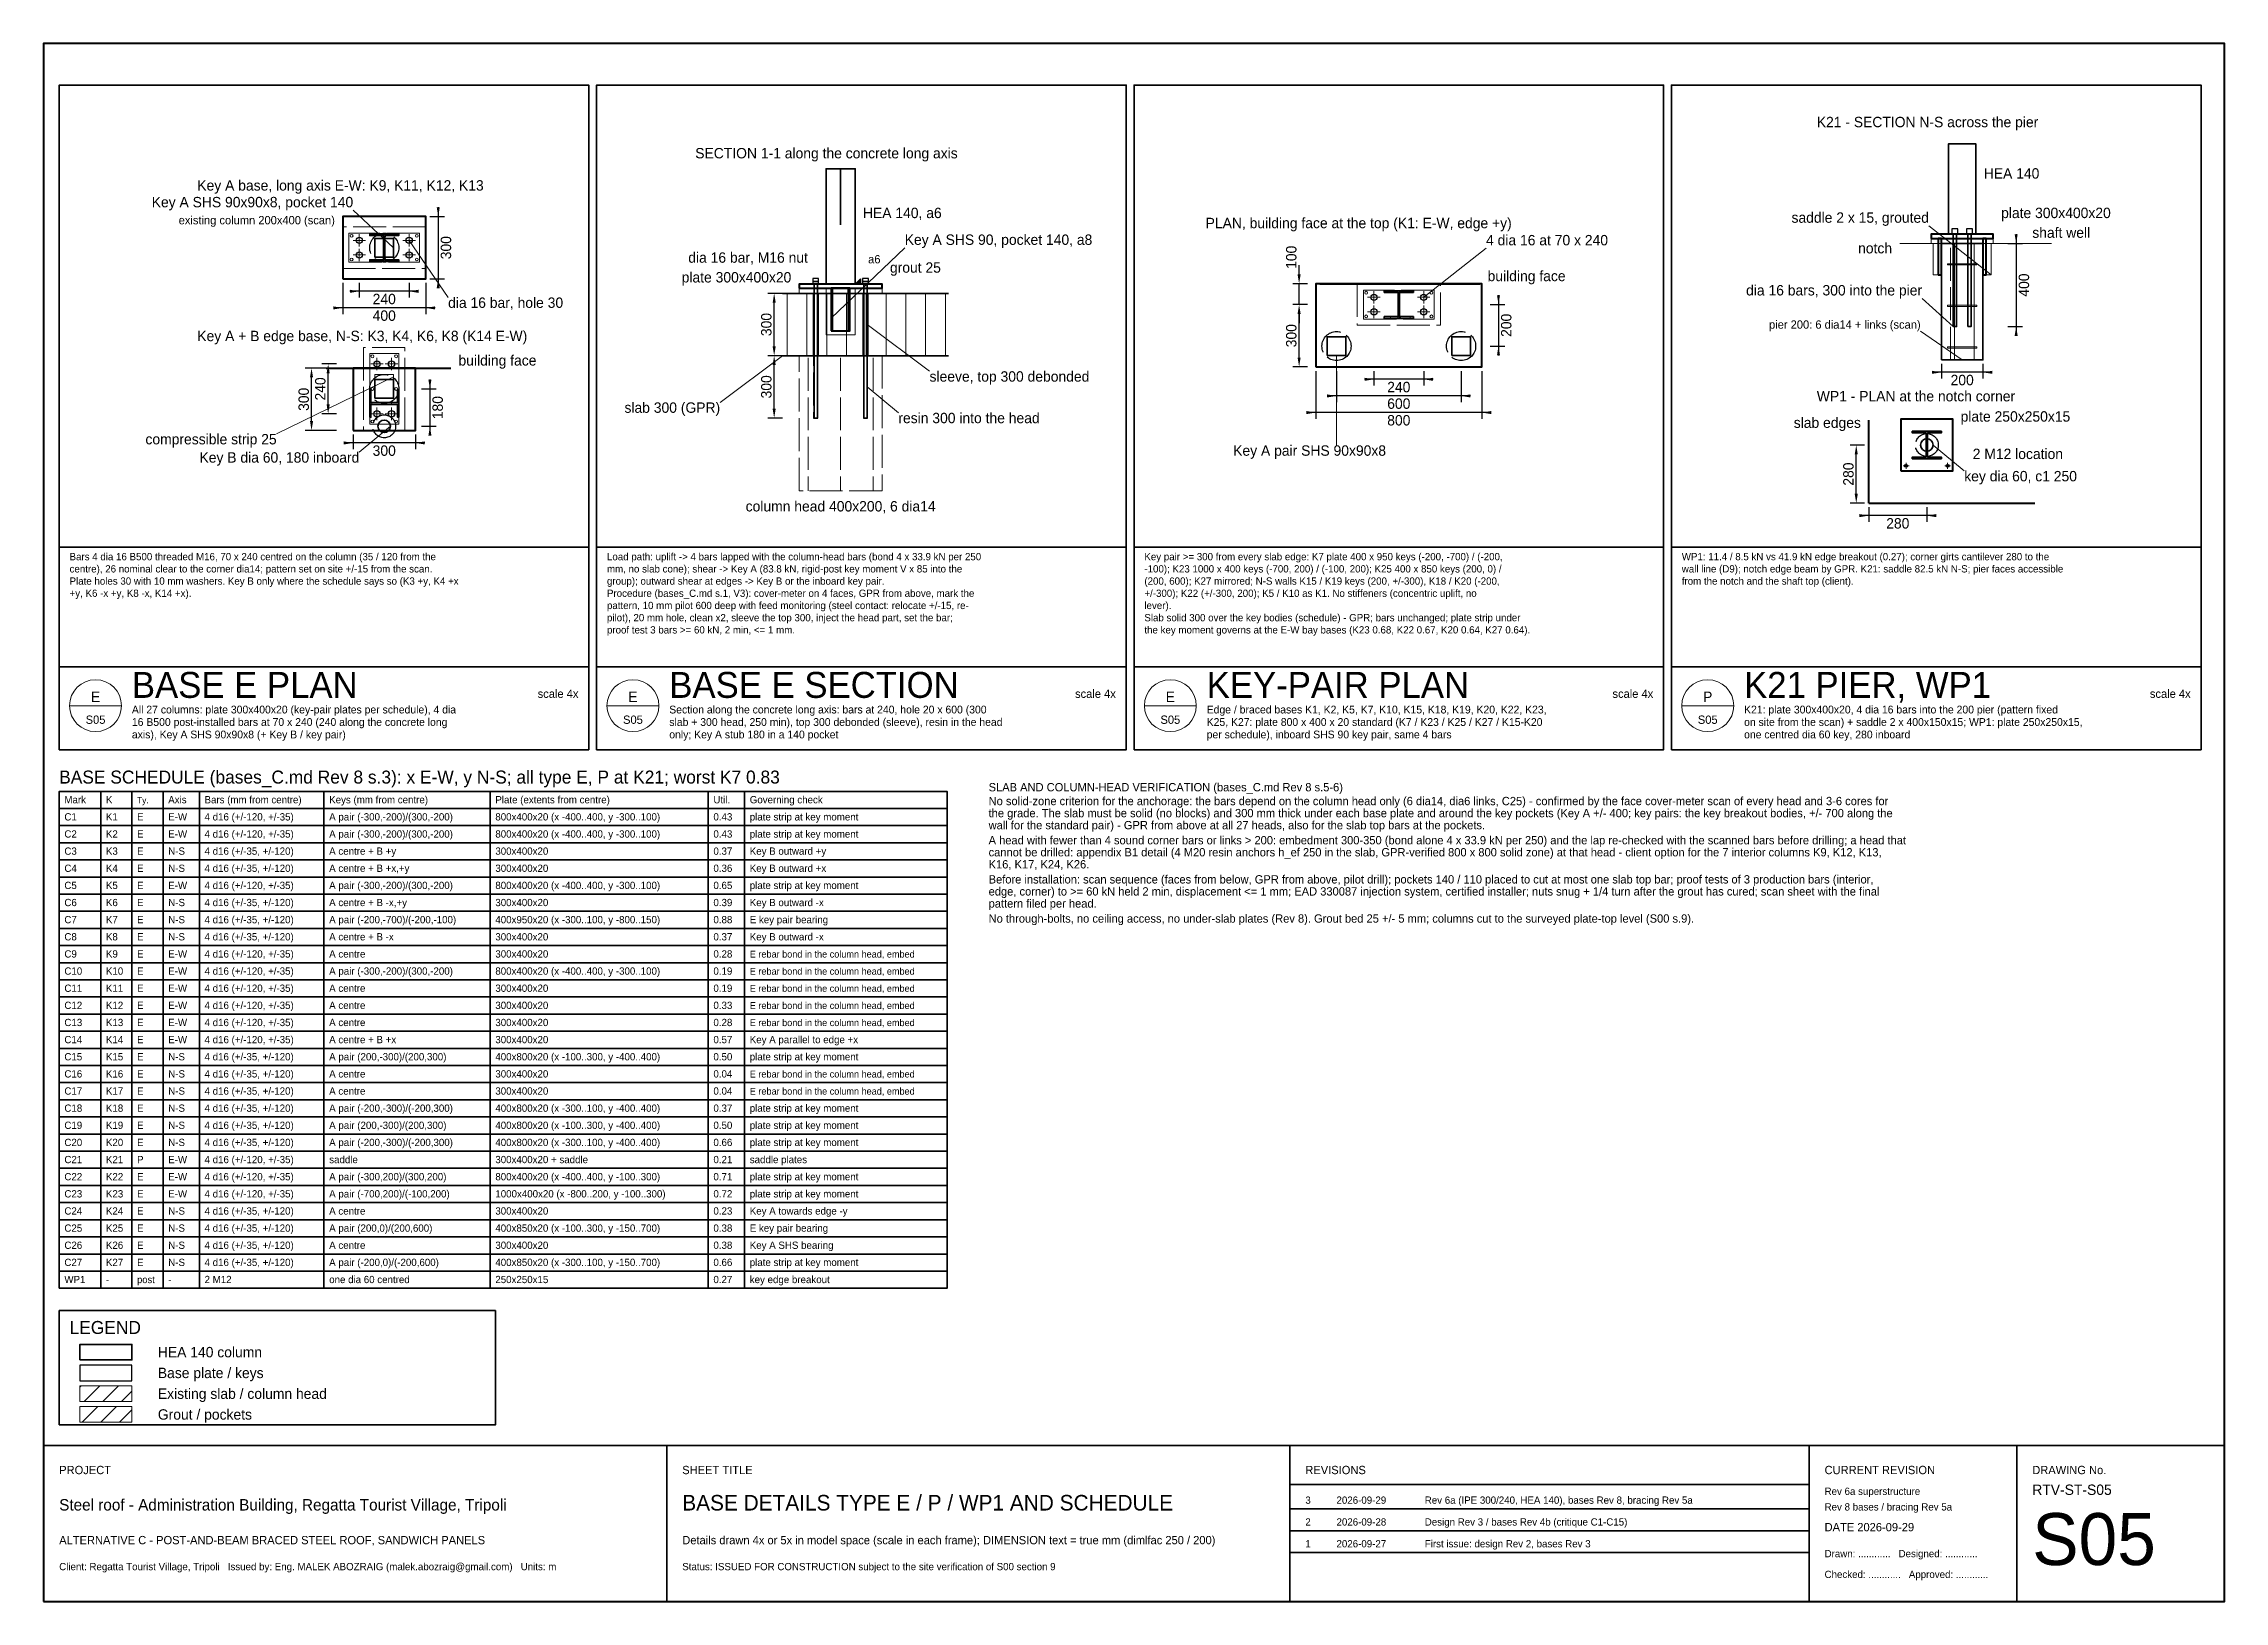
# Model space of a CAD drawing. Header units: metres. Extents: x 10 to 452, y 8 to 38.
# Drawn here: x 260 to 302, y 8 to 38 of the extents above; entities that cross this region are included whole.
import ezdxf
from ezdxf.enums import TextEntityAlignment as Align

# ---------------------------------------------------------------- set-up
doc = ezdxf.new("R2010")
doc.units = ezdxf.units.M
doc.header["$LTSCALE"] = 0.5
doc.linetypes.add('CENTER', pattern=[5.08, 3.175, -0.635, 0.635, -0.635])
doc.linetypes.add('DASHED', pattern=[1.524, 1.27, -0.254])
for name, color, linetype, lineweight in [('S-COL', 5, 'CONTINUOUS', 35), ('S-DETAIL', 7, 'CONTINUOUS', 25), ('S-DIM', 2, 'CONTINUOUS', 13), ('S-EXIST', 8, 'CONTINUOUS', 15), ('S-GRID', 9, 'CENTER', 13), ('S-HATCH', 8, 'CONTINUOUS', 9), ('S-LEADER', 7, 'CONTINUOUS', 13), ('S-TEXT-DIM', 7, 'CONTINUOUS', 18), ('S-TEXT-NOTE', 7, 'CONTINUOUS', 18), ('S-TITLE', 7, 'CONTINUOUS', 35)]:
    doc.layers.add(name, color=color, linetype=linetype, lineweight=lineweight)
doc.dimstyles.new('S-MM', dxfattribs={"dimtxt": 0.2, "dimasz": 0.18, "dimexe": 0.12, "dimexo": 0.08, "dimgap": 0.05, "dimtad": 1, "dimdec": 0, "dimlfac": 250, "dimtxsty": 'Standard', "dimcen": 2.5, "dimclrd": 2, "dimclre": 2, "dimclrt": 7, "dimazin": 3, "dimtfac": 1, "dimtmove": 0, "dimatfit": 3, "dimlwd": -3})

msp = doc.modelspace()

# ---------------------------------------------------------------- texts
at = {"layer": 'S-TEXT-DIM'}
for s, height, p in [('HEA 140', 0.2, (297.366, 35.4)), ('HEA 140, a6', 0.2, (275.78, 34.64)), ('plate 300x400x20', 0.2, (297.7, 34.64)), ('shaft well', 0.2, (298.3, 34.26)), ('Key A SHS 90, pocket 140, a8', 0.2, (276.5842, 34.1242)), ('4 dia 16 at 70 x 240', 0.2, (287.78, 34.115)), ('a6', 0.16, (275.88, 33.768)), ('grout 25', 0.2, (276.3, 33.588)), ('building face', 0.2, (287.81, 33.425)), ('dia 16 bar, hole 30', 0.2, (267.79, 32.911)), ('building face', 0.2, (267.99, 31.8)), ('sleeve, top 300 debonded', 0.2, (277.062, 31.49)), ('resin 300 into the head', 0.2, (276.462, 30.69)), ('plate 250x250x15', 0.2, (296.92, 30.72)), ('2 M12 location', 0.2, (297.153, 29.9994)), ('key dia 60, c1 250', 0.2, (296.99, 29.57)), ('C1', 0.14, (260.4, 23.039)), ('Mark', 0.14, (260.4, 23.369)), ('K', 0.14, (261.2, 23.369)), ('K1', 0.14, (261.2, 23.039)), ('Ty.', 0.12, (261.8, 23.369)), ('E', 0.14, (261.8, 23.039)), ('Axis', 0.14, (262.4, 23.369)), ('E-W', 0.14, (262.4, 23.039)), ('4 d16 (+/-120, +/-35)', 0.14, (263.1, 23.039)), ('Bars (mm from centre)', 0.139711, (263.1, 23.369)), ('A pair (-300,-200)/(300,-200)', 0.14, (265.5, 23.039)), ('Keys (mm from centre)', 0.14, (265.5, 23.369)), ('800x400x20 (x -400..400, y -300..100)', 0.14, (268.7, 23.039)), ('Plate (extents from centre)', 0.14, (268.7, 23.369)), ('0.43', 0.14, (272.9, 23.039)), ('Util.', 0.14, (272.9, 23.369)), ('Governing check', 0.14, (273.6, 23.369)), ('plate strip at key moment', 0.14, (273.6, 23.039)), ('C2', 0.14, (260.4, 22.709)), ('K2', 0.14, (261.2, 22.709)), ('E', 0.14, (261.8, 22.709)), ('E-W', 0.14, (262.4, 22.709)), ('4 d16 (+/-120, +/-35)', 0.14, (263.1, 22.709)), ('A pair (-300,-200)/(300,-200)', 0.14, (265.5, 22.709)), ('800x400x20 (x -400..400, y -300..100)', 0.14, (268.7, 22.709)), ('0.43', 0.14, (272.9, 22.709)), ('plate strip at key moment', 0.14, (273.6, 22.709)), ('C3', 0.14, (260.4, 22.379)), ('K3', 0.14, (261.2, 22.379)), ('E', 0.14, (261.8, 22.379)), ('N-S', 0.14, (262.4, 22.379)), ('4 d16 (+/-35, +/-120)', 0.14, (263.1, 22.379)), ('A centre + B +y', 0.14, (265.5, 22.379)), ('300x400x20', 0.14, (268.7, 22.379)), ('0.37', 0.14, (272.9, 22.379)), ('Key B outward +y', 0.14, (273.6, 22.379)), ('C4', 0.14, (260.4, 22.049)), ('C5', 0.14, (260.4, 21.719)), ('K4', 0.14, (261.2, 22.049)), ('K5', 0.14, (261.2, 21.719)), ('E', 0.14, (261.8, 22.049)), ('E', 0.14, (261.8, 21.719)), ('N-S', 0.14, (262.4, 22.049)), ('E-W', 0.14, (262.4, 21.719)), ('4 d16 (+/-35, +/-120)', 0.14, (263.1, 22.049)), ('4 d16 (+/-120, +/-35)', 0.14, (263.1, 21.719)), ('A centre + B +x,+y', 0.14, (265.5, 22.049)), ('A pair (-300,-200)/(300,-200)', 0.14, (265.5, 21.719)), ('300x400x20', 0.14, (268.7, 22.049)), ('800x400x20 (x -400..400, y -300..100)', 0.14, (268.7, 21.719)), ('0.36', 0.14, (272.9, 22.049)), ('0.65', 0.14, (272.9, 21.719)), ('plate strip at key moment', 0.14, (273.6, 21.719)), ('Key B outward +x', 0.14, (273.6, 22.049)), ('C6', 0.14, (260.4, 21.389)), ('K6', 0.14, (261.2, 21.389)), ('E', 0.14, (261.8, 21.389)), ('N-S', 0.14, (262.4, 21.389)), ('4 d16 (+/-35, +/-120)', 0.14, (263.1, 21.389)), ('A centre + B -x,+y', 0.14, (265.5, 21.389)), ('300x400x20', 0.14, (268.7, 21.389)), ('0.39', 0.14, (272.9, 21.389)), ('Key B outward -x', 0.14, (273.6, 21.389)), ('C7', 0.14, (260.4, 21.059)), ('K7', 0.14, (261.2, 21.059)), ('E', 0.14, (261.8, 21.059)), ('N-S', 0.14, (262.4, 21.059)), ('4 d16 (+/-35, +/-120)', 0.14, (263.1, 21.059)), ('A pair (-200,-700)/(-200,-100)', 0.14, (265.5, 21.059)), ('400x950x20 (x -300..100, y -800..150)', 0.14, (268.7, 21.059)), ('0.88', 0.14, (272.9, 21.059)), ('E key pair bearing', 0.14, (273.6, 21.059)), ('C8', 0.14, (260.4, 20.729)), ('K8', 0.14, (261.2, 20.729)), ('E', 0.14, (261.8, 20.729)), ('N-S', 0.14, (262.4, 20.729)), ('4 d16 (+/-35, +/-120)', 0.14, (263.1, 20.729)), ('A centre + B -x', 0.14, (265.5, 20.729)), ('300x400x20', 0.14, (268.7, 20.729)), ('0.37', 0.14, (272.9, 20.729)), ('Key B outward -x', 0.14, (273.6, 20.729)), ('C9', 0.14, (260.4, 20.399)), ('C10', 0.14, (260.4, 20.069)), ('K9', 0.14, (261.2, 20.399)), ('K10', 0.14, (261.2, 20.069)), ('E', 0.14, (261.8, 20.399)), ('E', 0.14, (261.8, 20.069)), ('E-W', 0.14, (262.4, 20.399)), ('E-W', 0.14, (262.4, 20.069)), ('4 d16 (+/-120, +/-35)', 0.14, (263.1, 20.399)), ('4 d16 (+/-120, +/-35)', 0.14, (263.1, 20.069)), ('A centre', 0.14, (265.5, 20.399)), ('A pair (-300,-200)/(300,-200)', 0.14, (265.5, 20.069)), ('300x400x20', 0.14, (268.7, 20.399)), ('800x400x20 (x -400..400, y -300..100)', 0.14, (268.7, 20.069)), ('0.28', 0.14, (272.9, 20.399)), ('0.19', 0.14, (272.9, 20.069)), ('E rebar bond in the column head, embed', 0.131067, (273.6, 20.399)), ('E rebar bond in the column head, embed', 0.131067, (273.6, 20.069)), ('C11', 0.14, (260.4, 19.739)), ('K11', 0.14, (261.2, 19.739)), ('E', 0.14, (261.8, 19.739)), ('E-W', 0.14, (262.4, 19.739)), ('4 d16 (+/-120, +/-35)', 0.14, (263.1, 19.739)), ('A centre', 0.14, (265.5, 19.739)), ('300x400x20', 0.14, (268.7, 19.739)), ('0.19', 0.14, (272.9, 19.739)), ('E rebar bond in the column head, embed', 0.131067, (273.6, 19.739)), ('C12', 0.14, (260.4, 19.409)), ('K12', 0.14, (261.2, 19.409)), ('E', 0.14, (261.8, 19.409)), ('E-W', 0.14, (262.4, 19.409)), ('4 d16 (+/-120, +/-35)', 0.14, (263.1, 19.409)), ('A centre', 0.14, (265.5, 19.409)), ('300x400x20', 0.14, (268.7, 19.409)), ('0.33', 0.14, (272.9, 19.409)), ('E rebar bond in the column head, embed', 0.131067, (273.6, 19.409)), ('C13', 0.14, (260.4, 19.079)), ('K13', 0.14, (261.2, 19.079)), ('E', 0.14, (261.8, 19.079)), ('E-W', 0.14, (262.4, 19.079)), ('4 d16 (+/-120, +/-35)', 0.14, (263.1, 19.079)), ('A centre', 0.14, (265.5, 19.079)), ('300x400x20', 0.14, (268.7, 19.079)), ('0.28', 0.14, (272.9, 19.079)), ('E rebar bond in the column head, embed', 0.131067, (273.6, 19.079)), ('C14', 0.14, (260.4, 18.749)), ('C15', 0.14, (260.4, 18.419)), ('K14', 0.14, (261.2, 18.749)), ('K15', 0.14, (261.2, 18.419)), ('E', 0.14, (261.8, 18.749)), ('E', 0.14, (261.8, 18.419)), ('E-W', 0.14, (262.4, 18.749)), ('N-S', 0.14, (262.4, 18.419)), ('4 d16 (+/-120, +/-35)', 0.14, (263.1, 18.749)), ('4 d16 (+/-35, +/-120)', 0.14, (263.1, 18.419)), ('A centre + B +x', 0.14, (265.5, 18.749)), ('A pair (200,-300)/(200,300)', 0.14, (265.5, 18.419)), ('400x800x20 (x -100..300, y -400..400)', 0.14, (268.7, 18.419)), ('300x400x20', 0.14, (268.7, 18.749)), ('0.57', 0.14, (272.9, 18.749)), ('0.50', 0.14, (272.9, 18.419)), ('plate strip at key moment', 0.14, (273.6, 18.419)), ('Key A parallel to edge +x', 0.14, (273.6, 18.749)), ('C16', 0.14, (260.4, 18.089)), ('K16', 0.14, (261.2, 18.089)), ('E', 0.14, (261.8, 18.089)), ('N-S', 0.14, (262.4, 18.089)), ('4 d16 (+/-35, +/-120)', 0.14, (263.1, 18.089)), ('A centre', 0.14, (265.5, 18.089)), ('300x400x20', 0.14, (268.7, 18.089)), ('0.04', 0.14, (272.9, 18.089)), ('E rebar bond in the column head, embed', 0.131067, (273.6, 18.089)), ('C17', 0.14, (260.4, 17.759)), ('K17', 0.14, (261.2, 17.759)), ('E', 0.14, (261.8, 17.759)), ('N-S', 0.14, (262.4, 17.759)), ('4 d16 (+/-35, +/-120)', 0.14, (263.1, 17.759)), ('A centre', 0.14, (265.5, 17.759)), ('300x400x20', 0.14, (268.7, 17.759)), ('0.04', 0.14, (272.9, 17.759)), ('E rebar bond in the column head, embed', 0.131067, (273.6, 17.759)), ('C18', 0.14, (260.4, 17.429)), ('C19', 0.14, (260.4, 17.099)), ('K18', 0.14, (261.2, 17.429)), ('K19', 0.14, (261.2, 17.099)), ('E', 0.14, (261.8, 17.429)), ('E', 0.14, (261.8, 17.099)), ('N-S', 0.14, (262.4, 17.429)), ('N-S', 0.14, (262.4, 17.099)), ('4 d16 (+/-35, +/-120)', 0.14, (263.1, 17.429)), ('4 d16 (+/-35, +/-120)', 0.14, (263.1, 17.099)), ('A pair (-200,-300)/(-200,300)', 0.14, (265.5, 17.429)), ('A pair (200,-300)/(200,300)', 0.14, (265.5, 17.099)), ('400x800x20 (x -300..100, y -400..400)', 0.14, (268.7, 17.429)), ('400x800x20 (x -100..300, y -400..400)', 0.14, (268.7, 17.099)), ('0.37', 0.14, (272.9, 17.429)), ('0.50', 0.14, (272.9, 17.099)), ('plate strip at key moment', 0.14, (273.6, 17.429)), ('plate strip at key moment', 0.14, (273.6, 17.099)), ('C20', 0.14, (260.4, 16.769)), ('K20', 0.14, (261.2, 16.769)), ('E', 0.14, (261.8, 16.769)), ('N-S', 0.14, (262.4, 16.769)), ('4 d16 (+/-35, +/-120)', 0.14, (263.1, 16.769)), ('A pair (-200,-300)/(-200,300)', 0.14, (265.5, 16.769)), ('400x800x20 (x -300..100, y -400..400)', 0.14, (268.7, 16.769)), ('0.66', 0.14, (272.9, 16.769)), ('plate strip at key moment', 0.14, (273.6, 16.769)), ('C21', 0.14, (260.4, 16.439)), ('K21', 0.14, (261.2, 16.439)), ('P', 0.14, (261.8, 16.439)), ('E-W', 0.14, (262.4, 16.439)), ('4 d16 (+/-120, +/-35)', 0.14, (263.1, 16.439)), ('saddle', 0.14, (265.5, 16.439)), ('300x400x20 + saddle', 0.14, (268.7, 16.439)), ('0.21', 0.14, (272.9, 16.439)), ('saddle plates', 0.14, (273.6, 16.439)), ('C22', 0.14, (260.4, 16.109)), ('K22', 0.14, (261.2, 16.109)), ('E', 0.14, (261.8, 16.109)), ('E-W', 0.14, (262.4, 16.109)), ('4 d16 (+/-120, +/-35)', 0.14, (263.1, 16.109)), ('A pair (-300,200)/(300,200)', 0.14, (265.5, 16.109)), ('800x400x20 (x -400..400, y -100..300)', 0.14, (268.7, 16.109)), ('0.71', 0.14, (272.9, 16.109)), ('plate strip at key moment', 0.14, (273.6, 16.109)), ('C23', 0.14, (260.4, 15.779)), ('C24', 0.14, (260.4, 15.449)), ('K23', 0.14, (261.2, 15.779)), ('K24', 0.14, (261.2, 15.449)), ('E', 0.14, (261.8, 15.779)), ('E', 0.14, (261.8, 15.449)), ('E-W', 0.14, (262.4, 15.779)), ('N-S', 0.14, (262.4, 15.449)), ('4 d16 (+/-120, +/-35)', 0.14, (263.1, 15.779)), ('4 d16 (+/-35, +/-120)', 0.14, (263.1, 15.449)), ('A pair (-700,200)/(-100,200)', 0.14, (265.5, 15.779)), ('A centre', 0.14, (265.5, 15.449)), ('300x400x20', 0.14, (268.7, 15.449)), ('1000x400x20 (x -800..200, y -100..300)', 0.14, (268.7, 15.779)), ('0.72', 0.14, (272.9, 15.779)), ('0.23', 0.14, (272.9, 15.449)), ('plate strip at key moment', 0.14, (273.6, 15.779)), ('Key A towards edge -y', 0.14, (273.6, 15.449)), ('C25', 0.14, (260.4, 15.119)), ('K25', 0.14, (261.2, 15.119)), ('E', 0.14, (261.8, 15.119)), ('N-S', 0.14, (262.4, 15.119)), ('4 d16 (+/-35, +/-120)', 0.14, (263.1, 15.119)), ('A pair (200,0)/(200,600)', 0.14, (265.5, 15.119)), ('400x850x20 (x -100..300, y -150..700)', 0.14, (268.7, 15.119)), ('0.38', 0.14, (272.9, 15.119)), ('E key pair bearing', 0.14, (273.6, 15.119)), ('C26', 0.14, (260.4, 14.789)), ('K26', 0.14, (261.2, 14.789)), ('E', 0.14, (261.8, 14.789)), ('N-S', 0.14, (262.4, 14.789)), ('4 d16 (+/-35, +/-120)', 0.14, (263.1, 14.789)), ('A centre', 0.14, (265.5, 14.789)), ('300x400x20', 0.14, (268.7, 14.789)), ('0.38', 0.14, (272.9, 14.789)), ('Key A SHS bearing', 0.14, (273.6, 14.789)), ('C27', 0.14, (260.4, 14.459)), ('K27', 0.14, (261.2, 14.459)), ('E', 0.14, (261.8, 14.459)), ('N-S', 0.14, (262.4, 14.459)), ('4 d16 (+/-35, +/-120)', 0.14, (263.1, 14.459)), ('A pair (-200,0)/(-200,600)', 0.14, (265.5, 14.459)), ('400x850x20 (x -300..100, y -150..700)', 0.14, (268.7, 14.459)), ('0.66', 0.14, (272.9, 14.459)), ('plate strip at key moment', 0.14, (273.6, 14.459)), ('WP1', 0.14, (260.4, 14.129)), ('-', 0.14, (261.2, 14.129)), ('post', 0.13502, (261.8, 14.129)), ('-', 0.14, (262.4, 14.129)), ('2 M12', 0.14, (263.1, 14.129)), ('one dia 60 centred', 0.14, (265.5, 14.129)), ('250x250x15', 0.14, (268.7, 14.129)), ('0.27', 0.14, (272.9, 14.129)), ('key edge breakout', 0.14, (273.6, 14.129))]:
    msp.add_text(s, height=height, dxfattribs=at).set_placement(p)
for s, height, p in [('Key A SHS 90x90x8, pocket 140', 0.2, (265.9622, 34.8478)), ('existing column 200x400 (scan)', 0.16, (265.61, 34.52)), ('saddle 2 x 15, grouted', 0.2, (296.31, 34.55)), ('notch', 0.2, (295.6, 33.96)), ('plate 300x400x20', 0.2, (274.4, 33.4)), ('dia 16 bar, M16 nut', 0.2, (274.72, 33.78)), ('dia 16 bars, 300 into the pier', 0.2, (296.178, 33.15)), ('pier 200: 6 dia14 + links (scan)', 0.16, (296.15, 32.51)), ('slab 300 (GPR)', 0.2, (273.03, 30.89)), ('slab edges', 0.2, (295, 30.6)), ('compressible strip 25', 0.2, (264.4883, 30.282)), ('Key B dia 60, 180 inboard', 0.2, (266.08, 29.93))]:
    msp.add_text(s, height=height, dxfattribs=at).set_placement(p, align=Align.RIGHT)
for s, height, p in [('Key A pair SHS 90x90x8', 0.2, (284.3824, 30.0631)), ('column head 400x200, 6 dia14', 0.2, (275.35, 28.99)), ('E', 0.2, (261, 25.32)), ('E', 0.2, (271.35, 25.32)), ('E', 0.2, (281.7, 25.32)), ('P', 0.2, (292.05, 25.32)), ('S05', 0.16, (261, 24.9)), ('S05', 0.16, (271.35, 24.9)), ('S05', 0.16, (281.7, 24.9)), ('S05', 0.16, (292.05, 24.9))]:
    msp.add_text(s, height=height, dxfattribs=at).set_placement(p, align=Align.CENTER)
at = {"layer": 'S-TEXT-NOTE'}
for s, height, p in [('K21 - SECTION N-S across the pier', 0.2, (294.15, 36.39)), ('SECTION 1-1 along the concrete long axis', 0.2, (272.55, 35.79)), ('Key A base, long axis E-W: K9, K11, K12, K13', 0.2, (262.96, 35.17)), ('PLAN, building face at the top (K1: E-W, edge +y)', 0.2, (282.38, 34.445)), ('Key A + B edge base, N-S: K3, K4, K6, K8 (K14 E-W)', 0.2, (262.96, 32.27)), ('WP1 - PLAN at the notch corner', 0.2, (294.15, 31.11)), ('Bars 4 dia 16 B500 threaded M16, 70 x 240 centred on the column (35 / 120 from the', 0.14, (260.5, 28.05)), ('Load path: uplift -> 4 bars lapped with the column-head bars (bond 4 x 33.9 kN per 250', 0.14, (270.85, 28.05)), ('Key pair >= 300 from every slab edge: K7 plate 400 x 950 keys (-200, -700) / (-200,', 0.14, (281.2, 28.05)), ('WP1: 11.4 / 8.5 kN vs 41.9 kN edge breakout (0.27); corner girts cantilever 280 to the', 0.14, (291.55, 28.05)), ('centre), 26 nominal clear to the corner dia14; pattern set on site +/-15 from the scan.', 0.14, (260.5, 27.815)), ('Plate holes 30 with 10 mm washers. Key B only where the schedule says so (K3 +y, K4 +x', 0.14, (260.5, 27.58)), ('group); outward shear at edges -> Key B or the inboard key pair.', 0.14, (270.85, 27.58)), ('mm, no slab cone); shear -> Key A (83.8 kN, rigid-post key moment V x 85 into the', 0.14, (270.85, 27.815)), ('-100); K23 1000 x 400 keys (-700, 200) / (-100, 200); K25 400 x 850 keys (200, 0) /', 0.14, (281.2, 27.815)), ('(200, 600); K27 mirrored; N-S walls K15 / K19 keys (200, +/-300), K18 / K20 (-200,', 0.14, (281.2, 27.58)), ('wall line (D9); notch edge beam by GPR. K21: saddle 82.5 kN N-S; pier faces accessible', 0.14, (291.55, 27.815)), ('from the notch and the shaft top (client).', 0.14, (291.55, 27.58)), ('+y, K6 -x +y, K8 -x, K14 +x).', 0.14, (260.5, 27.345)), ('Procedure (bases_C.md s.1, V3): cover-meter on 4 faces, GPR from above, mark the', 0.14, (270.85, 27.345)), ('+/-300); K22 (+/-300, 200); K5 / K10 as K1. No stiffeners (concentric uplift, no', 0.14, (281.2, 27.345)), ('pattern, 10 mm pilot 600 deep with feed monitoring (steel contact: relocate +/-15, re-', 0.14, (270.85, 27.11)), ('pilot), 20 mm hole, clean x2, sleeve the top 300, inject the head part, set the bar;', 0.14, (270.85, 26.875)), ('Slab solid 300 over the key bodies (schedule) - GPR; bars unchanged; plate strip under', 0.14, (281.2, 26.875)), ('lever).', 0.14, (281.2, 27.11)), ('proof test 3 bars >= 60 kN, 2 min, <= 1 mm.', 0.14, (270.85, 26.64)), ('the key moment governs at the E-W bay bases (K23 0.68, K22 0.67, K20 0.64, K27 0.64).', 0.14, (281.2, 26.64)), ('BASE E PLAN', 0.5, (261.7, 25.4)), ('BASE E SECTION', 0.5, (272.05, 25.4)), ('KEY-PAIR PLAN', 0.5, (282.4, 25.4)), ('K21 PIER, WP1', 0.5, (292.75, 25.4)), ('All 27 columns: plate 300x400x20 (key-pair plates per schedule), 4 dia', 0.15, (261.7, 25.1)), ('Section along the concrete long axis: bars at 240, hole 20 x 600 (300', 0.15, (272.05, 25.1)), ('Edge / braced bases K1, K2, K5, K7, K10, K15, K18, K19, K20, K22, K23,', 0.15, (282.4, 25.1)), ('K21: plate 300x400x20, 4 dia 16 bars into the 200 pier (pattern fixed', 0.15, (292.75, 25.1)), ('16 B500 post-installed bars at 70 x 240 (240 along the concrete long', 0.15, (261.7, 24.86)), ('slab + 300 head, 250 min), top 300 debonded (sleeve), resin in the head', 0.15, (272.05, 24.86)), ('K25, K27: plate 800 x 400 x 20 standard (K7 / K23 / K25 / K27 / K15-K20', 0.15, (282.4, 24.86)), ('on site from the scan) + saddle 2 x 400x150x15; WP1: plate 250x250x15,', 0.15, (292.75, 24.86)), ('axis), Key A SHS 90x90x8 (+ Key B / key pair)', 0.15, (261.7, 24.62)), ('only; Key A stub 180 in a 140 pocket', 0.15, (272.05, 24.62)), ('per schedule), inboard SHS 90 key pair, same 4 bars', 0.15, (282.4, 24.62)), ('one centred dia 60 key, 280 inboard', 0.15, (292.75, 24.62)), ('BASE SCHEDULE (bases_C.md Rev 8 s.3): x E-W, y N-S; all type E, P at K21; worst K7 0.83', 0.25, (260.3, 23.75)), ('SLAB AND COLUMN-HEAD VERIFICATION (bases_C.md Rev 8 s.5-6)', 0.16, (278.2, 23.6)), ('the grade. The slab must be solid (no blocks) and 300 mm thick under each base plate and around the key pockets (Key A +/- 400; key pairs: the key breakout bodies, +/- 700 along the', 0.16, (278.2, 23.1012)), ('No solid-zone criterion for the anchorage: the bars depend on the column head only (6 dia14, dia6 links, C25) - confirmed by the face cover-meter scan of every head and 3-6 cores for', 0.16, (278.2, 23.3332)), ('wall for the standard pair) - GPR from above at all 27 heads, also for the slab top bars at the pockets.', 0.16, (278.2, 22.8692)), ('A head with fewer than 4 sound corner bars or links > 200: embedment 300-350 (bond alone 4 x 33.9 kN per 250) and the lap re-checked with the scanned bars before drilling; a head that', 0.16, (278.2, 22.5792)), ('cannot be drilled: appendix B1 detail (4 M20 resin anchors h_ef 250 in the slab, GPR-verified 800 x 800 solid zone) at that head - client option for the 7 interior columns K9, K12, K13,', 0.16, (278.2, 22.3472)), ('K16, K17, K24, K26.', 0.16, (278.2, 22.1152)), ('Before installation: scan sequence (faces from below, GPR from above, pilot drill); pockets 140 / 110 placed to cut at most one slab top bar; proof tests of 3 production bars (interior,', 0.16, (278.2, 21.8252)), ('edge, corner) to >= 60 kN held 2 min, displacement <= 1 mm; EAD 330087 injection system, certified installer; nuts snug + 1/4 turn after the grout has cured; scan sheet with the final', 0.16, (278.2, 21.5932)), ('pattern filed per head.', 0.16, (278.2, 21.3612)), ('No through-bolts, no ceiling access, no under-slab plates (Rev 8). Grout bed 25 +/- 5 mm; columns cut to the surveyed plate-top level (S00 s.9).', 0.16, (278.2, 21.0712)), ('LEGEND', 0.25, (260.5, 13.15)), ('HEA 140 column', 0.2, (262.2, 12.7)), ('Base plate / keys', 0.2, (262.2, 12.3)), ('Existing slab / column head', 0.2, (262.2, 11.9)), ('Grout / pockets', 0.2, (262.2, 11.5)), ('PROJECT', 0.16, (260.3, 10.45)), ('SHEET TITLE', 0.16, (272.3, 10.45)), ('REVISIONS', 0.16, (284.3, 10.45)), ('CURRENT REVISION', 0.16, (294.3, 10.45)), ('DRAWING No.', 0.16, (298.3, 10.45)), ('Rev 6a superstructure', 0.14, (294.3, 10.05)), ('RTV-ST-S05', 0.2, (298.3, 10.05)), ('Steel roof - Administration Building, Regatta Tourist Village, Tripoli', 0.22, (260.3, 9.75)), ('BASE DETAILS TYPE E / P / WP1 AND SCHEDULE', 0.3, (272.3, 9.75)), ('3', 0.14, (284.3, 9.88)), ('2026-09-29', 0.14, (284.9, 9.88)), ('Rev 6a (IPE 300/240, HEA 140), bases Rev 8, bracing Rev 5a', 0.14, (286.6, 9.88)), ('Rev 8 bases / bracing Rev 5a', 0.14, (294.3, 9.75)), ('S05', 1, (298.3, 8.7)), ('ALTERNATIVE C - POST-AND-BEAM BRACED STEEL ROOF, SANDWICH PANELS', 0.16, (260.3, 9.1)), ('Details drawn 4x or 5x in model space (scale in each frame); DIMENSION text = true mm (dimlfac 250 / 200)', 0.16, (272.3, 9.1)), ('2', 0.14, (284.3, 9.46)), ('2026-09-28', 0.14, (284.9, 9.46)), ('Design Rev 3 / bases Rev 4b (critique C1-C15)', 0.14, (286.6, 9.46)), ('DATE 2026-09-29', 0.16, (294.3, 9.35)), ('1', 0.14, (284.3, 9.04)), ('2026-09-27', 0.14, (284.9, 9.04)), ('First issue: design Rev 2, bases Rev 3', 0.14, (286.6, 9.04)), ('Drawn: ............   Designed: ............', 0.14, (294.3, 8.85)), ('Client: Regatta Tourist Village, Tripoli   Issued by: Eng. MALEK ABOZRAIG (malek.abozraig@gmail.com)   Units: m', 0.14, (260.3, 8.6)), ('Status: ISSUED FOR CONSTRUCTION subject to the site verification of S00 section 9', 0.14, (272.3, 8.6)), ('Checked: ............   Approved: ............', 0.14, (294.3, 8.45))]:
    msp.add_text(s, height=height, dxfattribs=at).set_placement(p)
for p in [(270.3, 25.4), (280.65, 25.4), (291, 25.4), (301.35, 25.4)]:
    msp.add_text('scale 4x', height=0.16, dxfattribs=at).set_placement(p, align=Align.RIGHT)

# ---------------------------------------------------------------- dimensions: what is measured, and where the dimension line sits
at = {"layer": 'S-DIM'}
for base, p1, p2 in [((267.6, 34.67), (267.36, 34.67), (267.36, 33.47)), ((297.99, 34.15), (297.75, 34.15), (297.75, 32.55)), ((274.07, 31.99), (274.31, 31.99), (274.31, 33.19)), ((284.18, 31.775), (284.42, 31.775), (284.42, 32.975)), ((288.02, 32.975), (287.78, 32.975), (287.78, 32.175)), ((274.07, 30.79), (274.31, 30.79), (274.31, 31.99)), ((265.16, 30.55), (265.72, 30.55), (265.72, 31.75)), ((265.48, 30.87), (265.72, 30.87), (265.72, 31.83)), ((267.44, 31.35), (267.2, 31.35), (267.2, 30.63)), ((294.91, 29.15), (295.15, 29.15), (295.15, 30.27))]:
    msp.add_linear_dim(base=base, p1=p1, p2=p2, angle=90, dimstyle='S-MM', override={"dimtxt": 0.2}, dxfattribs=at).render()
msp.add_linear_dim(base=(284.18, 32.975), p1=(284.42, 32.975), p2=(284.42, 33.375), angle=90, location=(284.03, 33.885), dimstyle='S-MM', override={"dimtxt": 0.2, "dimtmove": 2}, dxfattribs=at).render()
for base, p1, p2 in [((267.36, 32.91), (267.36, 33.47), (265.76, 33.47)), ((267.04, 33.23), (267.04, 33.47), (266.08, 33.47)), ((287.7, 30.895), (287.7, 31.775), (284.5, 31.775)), ((287.3, 31.215), (287.3, 31.775), (284.9, 31.775)), ((286.58, 31.535), (286.58, 31.775), (285.62, 31.775)), ((297.35, 31.67), (297.35, 31.91), (296.55, 31.91)), ((267.16, 30.31), (267.16, 30.55), (265.96, 30.55)), ((296.27, 28.91), (296.27, 29.15), (295.15, 29.15))]:
    msp.add_linear_dim(base=base, p1=p1, p2=p2, dimstyle='S-MM', override={"dimtxt": 0.2}, dxfattribs=at).render()

# ---------------------------------------------------------------- hatches: boundary and pattern name
at = {"layer": 'S-HATCH'}
h = msp.add_hatch(dxfattribs=at)
h.set_pattern_fill('ANSI31', scale=0.06, angle=45)
h.paths.add_polyline_path([(266.28, 33.804), (266.84, 33.804), (266.84, 33.838), (266.571, 33.838), (266.571, 34.302), (266.84, 34.302), (266.84, 34.336), (266.28, 34.336), (266.28, 34.302), (266.549, 34.302), (266.549, 33.838), (266.28, 33.838)])
h = msp.add_hatch(dxfattribs=at)
h.set_pattern_fill('ANSI31', scale=0.12, angle=45)
h.paths.add_polyline_path([(296.55, 31.91), (297.35, 31.91), (297.35, 34.15), (296.55, 34.15)])
h = msp.add_hatch(dxfattribs=at)
h.set_pattern_fill('ANSI31', scale=0.12, angle=45)
h.paths.add_polyline_path([(274.23, 31.99), (277.43, 31.99), (277.43, 33.19), (274.23, 33.19)])
h = msp.add_hatch(color=7, dxfattribs=at)
h.dxf.hatch_style = 1
h.paths.add_polyline_path([(275.63, 33.37), (275.73, 33.47), (275.73, 33.37)])
h = msp.add_hatch(dxfattribs=at)
h.set_pattern_fill('ANSI31', scale=0.06, angle=45)
h.paths.add_polyline_path([(285.82, 32.709), (286.38, 32.709), (286.38, 32.743), (286.111, 32.743), (286.111, 33.207), (286.38, 33.207), (286.38, 33.241), (285.82, 33.241), (285.82, 33.207), (286.089, 33.207), (286.089, 32.743), (285.82, 32.743)])
h = msp.add_hatch(dxfattribs=at)
h.set_pattern_fill('ANSI31', scale=0.06, angle=45)
h.paths.add_polyline_path([(266.28, 30.804), (266.28, 31.336), (266.302, 31.336), (266.302, 31.087), (266.818, 31.087), (266.818, 31.336), (266.84, 31.336), (266.84, 30.804), (266.818, 30.804), (266.818, 31.053), (266.302, 31.053), (266.302, 30.804)])
h = msp.add_hatch(dxfattribs=at)
h.set_pattern_fill('ANSI31', scale=0.06, angle=45)
h.paths.add_polyline_path([(295.99, 30.004), (296.55, 30.004), (296.55, 30.038), (296.281, 30.038), (296.281, 30.502), (296.55, 30.502), (296.55, 30.536), (295.99, 30.536), (295.99, 30.502), (296.259, 30.502), (296.259, 30.038), (295.99, 30.038)])
h = msp.add_hatch(dxfattribs=at)
h.set_pattern_fill('ANSI31', scale=0.08)
h.paths.add_polyline_path([(260.7, 11.85), (261.7, 11.85), (261.7, 12.15), (260.7, 12.15)])
h = msp.add_hatch(dxfattribs=at)
h.set_pattern_fill('ANSI31', scale=0.08)
h.paths.add_polyline_path([(260.7, 11.45), (261.7, 11.45), (261.7, 11.75), (260.7, 11.75)])

# ---------------------------------------------------------------- linework, layer by layer
at = {"layer": 'S-COL'}
msp.add_line((275.35, 34.51), (275.35, 35.59), dxfattribs=at)
at = {"layer": 'S-COL', "lineweight": 35}
for points in [[(296.684, 34.33), (297.216, 34.33), (297.216, 36.07), (296.684, 36.07)], [(275.07, 33.37), (275.63, 33.37), (275.63, 35.59), (275.07, 35.59)], [(266.28, 33.804), (266.84, 33.804), (266.84, 33.838), (266.571, 33.838), (266.571, 34.302), (266.84, 34.302), (266.84, 34.336), (266.28, 34.336), (266.28, 34.302), (266.549, 34.302), (266.549, 33.838), (266.28, 33.838)], [(285.82, 32.709), (286.38, 32.709), (286.38, 32.743), (286.111, 32.743), (286.111, 33.207), (286.38, 33.207), (286.38, 33.241), (285.82, 33.241), (285.82, 33.207), (286.089, 33.207), (286.089, 32.743), (285.82, 32.743)], [(266.28, 30.804), (266.28, 31.336), (266.302, 31.336), (266.302, 31.087), (266.818, 31.087), (266.818, 31.336), (266.84, 31.336), (266.84, 30.804), (266.818, 30.804), (266.818, 31.053), (266.302, 31.053), (266.302, 30.804)], [(295.99, 30.004), (296.55, 30.004), (296.55, 30.038), (296.281, 30.038), (296.281, 30.502), (296.55, 30.502), (296.55, 30.536), (295.99, 30.536), (295.99, 30.502), (296.259, 30.502), (296.259, 30.038), (295.99, 30.038)]]:
    msp.add_lwpolyline(points, close=True, dxfattribs=at)
at = {"layer": 'S-COL'}
msp.add_lwpolyline([(260.7, 12.65), (261.7, 12.65), (261.7, 12.95), (260.7, 12.95)], close=True, dxfattribs=at)
at = {"layer": 'S-DETAIL'}
for p, q in [((275.202, 32.47), (275.202, 33.29)), ((275.498, 32.47), (275.498, 33.29))]:
    msp.add_line(p, q, dxfattribs=at)
at = {"layer": 'S-DETAIL', "lineweight": 50}
for points in [[(265.76, 33.47), (267.36, 33.47), (267.36, 34.67), (265.76, 34.67)], [(296.35, 34.25), (297.55, 34.25), (297.55, 34.33), (296.35, 34.33)], [(296.49, 33.55), (296.55, 33.55), (296.55, 34.25), (296.49, 34.25)], [(297.35, 33.55), (297.41, 33.55), (297.41, 34.25), (297.35, 34.25)], [(274.55, 33.29), (276.15, 33.29), (276.15, 33.37), (274.55, 33.37)], [(275.17, 32.47), (275.53, 32.47), (275.53, 33.29), (275.17, 33.29)], [(284.5, 31.775), (287.7, 31.775), (287.7, 33.375), (284.5, 33.375)], [(265.96, 30.55), (267.16, 30.55), (267.16, 31.75), (265.96, 31.75)], [(295.77, 29.77), (296.77, 29.77), (296.77, 30.77), (295.77, 30.77)]]:
    msp.add_lwpolyline(points, close=True, dxfattribs=at)
at = {"layer": 'S-DETAIL', "lineweight": 35}
for points in [[(266.38, 33.89), (266.74, 33.89), (266.74, 34.25), (266.38, 34.25)], [(296.778, 32.55), (296.842, 32.55), (296.842, 34.33), (296.778, 34.33)], [(297.058, 32.55), (297.122, 32.55), (297.122, 34.33), (297.058, 34.33)], [(274.838, 30.79), (274.902, 30.79), (274.902, 33.37), (274.838, 33.37)], [(275.798, 30.79), (275.862, 30.79), (275.862, 33.37), (275.798, 33.37)], [(284.72, 31.995), (285.08, 31.995), (285.08, 32.355), (284.72, 32.355)], [(287.12, 31.995), (287.48, 31.995), (287.48, 32.355), (287.12, 32.355)], [(266.38, 31.17), (266.74, 31.17), (266.74, 31.53), (266.38, 31.53)]]:
    msp.add_lwpolyline(points, close=True, dxfattribs=at)
at = {"layer": 'S-DETAIL'}
for points in [[(296.754, 34.33), (296.866, 34.33), (296.866, 34.43), (296.754, 34.43)], [(297.034, 34.33), (297.146, 34.33), (297.146, 34.43), (297.034, 34.43)], [(274.814, 33.418), (274.926, 33.418), (274.926, 33.478), (274.814, 33.478)], [(274.814, 33.37), (274.926, 33.37), (274.926, 33.418), (274.814, 33.418)], [(274.818, 31.99), (274.922, 31.99), (274.922, 33.19), (274.818, 33.19)], [(275.63, 33.37), (275.73, 33.47), (275.73, 33.37)], [(275.774, 33.418), (275.886, 33.418), (275.886, 33.478), (275.774, 33.478)], [(275.774, 33.37), (275.886, 33.37), (275.886, 33.418), (275.774, 33.418)], [(275.778, 31.99), (275.882, 31.99), (275.882, 33.19), (275.778, 33.19)], [(260.7, 12.25), (261.7, 12.25), (261.7, 12.55), (260.7, 12.55)]]:
    msp.add_lwpolyline(points, close=True, dxfattribs=at)
at = {"layer": 'S-DETAIL', "linetype": 'DASHED'}
for points in [[(274.83, 30.79), (274.91, 30.79), (274.91, 33.19), (274.83, 33.19)], [(275.79, 30.79), (275.87, 30.79), (275.87, 33.19), (275.79, 33.19)]]:
    msp.add_lwpolyline(points, close=True, dxfattribs=at)
at = {"layer": 'S-DETAIL'}
for centre, radius in [((266.08, 34.21), 0.06), ((267.04, 34.21), 0.06), ((266.08, 33.93), 0.06), ((267.04, 33.93), 0.06), ((285.62, 33.115), 0.06), ((285.62, 32.835), 0.06), ((286.58, 33.115), 0.06), ((286.58, 32.835), 0.06), ((266.42, 31.83), 0.06), ((266.7, 31.83), 0.06), ((266.42, 30.87), 0.06), ((266.7, 30.87), 0.06), ((295.87, 29.87), 0.028), ((296.67, 29.87), 0.028)]:
    msp.add_circle(centre, radius, dxfattribs=at)
at = {"layer": 'S-DETAIL', "linetype": 'DASHED'}
for centre, radius in [((266.56, 34.07), 0.28), ((284.9, 32.175), 0.28), ((287.3, 32.175), 0.28), ((266.56, 31.35), 0.28), ((266.56, 30.63), 0.22), ((296.27, 30.27), 0.22)]:
    msp.add_circle(centre, radius, dxfattribs=at)
at = {"layer": 'S-DETAIL', "lineweight": 35}
for centre in [(266.56, 30.63), (296.27, 30.27)]:
    msp.add_circle(centre, 0.12, dxfattribs=at)
at = {"layer": 'S-DIM'}
for p, q in [((260.5, 25.25), (261.5, 25.25)), ((270.85, 25.25), (271.85, 25.25)), ((281.2, 25.25), (282.2, 25.25)), ((291.55, 25.25), (292.55, 25.25))]:
    msp.add_line(p, q, dxfattribs=at)
for centre in [(261, 25.25), (271.35, 25.25), (281.7, 25.25), (292.05, 25.25)]:
    msp.add_circle(centre, 0.5, dxfattribs=at)
at = {"layer": 'S-EXIST', "linetype": 'DASHED'}
for p, q in [((295.75, 34.15), (298.75, 34.15)), ((296.722, 31.91), (296.722, 34.11)), ((297.178, 31.91), (297.178, 34.11)), ((274.722, 31.95), (274.722, 29.39)), ((275.35, 31.95), (275.35, 29.39)), ((275.978, 31.95), (275.978, 29.39))]:
    msp.add_line(p, q, dxfattribs=at)
at = {"layer": 'S-EXIST', "lineweight": 35}
for p, q in [((274.23, 33.19), (277.43, 33.19)), ((274.23, 31.99), (277.43, 31.99))]:
    msp.add_line(p, q, dxfattribs=at)
at = {"layer": 'S-EXIST', "lineweight": 50}
for p, q in [((284.58, 33.375), (287.66, 33.375)), ((265.44, 31.75), (267.84, 31.75)), ((295.15, 29.15), (295.15, 30.75)), ((295.15, 29.15), (298.35, 29.15))]:
    msp.add_line(p, q, dxfattribs=at)
at = {"layer": 'S-EXIST', "linetype": 'DASHED'}
for points in [[(265.76, 33.67), (267.36, 33.67), (267.36, 34.47), (265.76, 34.47)], [(265.88, 33.79), (267.24, 33.79), (267.24, 34.35), (265.88, 34.35)], [(285.3, 32.575), (286.9, 32.575), (286.9, 33.375), (285.3, 33.375)], [(285.42, 32.695), (286.78, 32.695), (286.78, 33.255), (285.42, 33.255)], [(266.16, 30.55), (266.96, 30.55), (266.96, 32.15), (266.16, 32.15)], [(266.28, 30.67), (266.84, 30.67), (266.84, 32.03), (266.28, 32.03)], [(274.55, 31.99), (276.15, 31.99), (276.15, 29.39), (274.55, 29.39)]]:
    msp.add_lwpolyline(points, close=True, dxfattribs=at)
at = {"layer": 'S-EXIST', "lineweight": 35}
msp.add_lwpolyline([(296.55, 31.91), (297.35, 31.91), (297.35, 34.15), (296.55, 34.15)], close=True, dxfattribs=at)
at = {"layer": 'S-EXIST'}
for points in [[(296.67, 33.738), (297.23, 33.738), (297.23, 33.762), (296.67, 33.762)], [(296.67, 32.938), (297.23, 32.938), (297.23, 32.962), (296.67, 32.962)], [(296.67, 32.138), (297.23, 32.138), (297.23, 32.162), (296.67, 32.162)], [(260.7, 11.85), (261.7, 11.85), (261.7, 12.15), (260.7, 12.15)]]:
    msp.add_lwpolyline(points, close=True, dxfattribs=at)
for centre in [(265.932, 34.298), (266.56, 34.298), (267.188, 34.298), (265.932, 33.842), (266.56, 33.842), (267.188, 33.842), (285.472, 33.203), (286.1, 33.203), (286.728, 33.203), (285.472, 32.747), (286.1, 32.747), (286.728, 32.747), (266.332, 31.978), (266.788, 31.978), (266.332, 31.35), (266.788, 31.35), (266.332, 30.722), (266.788, 30.722)]:
    msp.add_circle(centre, 0.028, dxfattribs=at)
at = {"layer": 'S-GRID'}
for p, q in [((265.96, 34.21), (266.2, 34.21)), ((266.08, 34.09), (266.08, 34.33)), ((266.08, 33.81), (266.08, 34.05)), ((266.92, 34.21), (267.16, 34.21)), ((267.04, 34.09), (267.04, 34.33)), ((267.04, 33.81), (267.04, 34.05)), ((265.96, 33.93), (266.2, 33.93)), ((266.92, 33.93), (267.16, 33.93)), ((285.62, 32.995), (285.62, 33.235)), ((286.58, 32.995), (286.58, 33.235)), ((285.5, 33.115), (285.74, 33.115)), ((285.5, 32.835), (285.74, 32.835)), ((285.62, 32.715), (285.62, 32.955)), ((286.46, 33.115), (286.7, 33.115)), ((286.46, 32.835), (286.7, 32.835)), ((286.58, 32.715), (286.58, 32.955)), ((266.42, 31.71), (266.42, 31.95)), ((266.7, 31.71), (266.7, 31.95)), ((266.3, 31.83), (266.54, 31.83)), ((266.58, 31.83), (266.82, 31.83)), ((266.3, 30.87), (266.54, 30.87)), ((266.42, 30.75), (266.42, 30.99)), ((266.58, 30.87), (266.82, 30.87)), ((266.7, 30.75), (266.7, 30.99)), ((295.814, 29.87), (295.926, 29.87)), ((295.87, 29.814), (295.87, 29.926)), ((296.614, 29.87), (296.726, 29.87)), ((296.67, 29.814), (296.67, 29.926))]:
    msp.add_line(p, q, dxfattribs=at)
at = {"layer": 'S-HATCH'}
for points in [[(296.35, 34.15), (297.55, 34.15), (297.55, 34.25), (296.35, 34.25)], [(296.39, 33.55), (296.49, 33.55), (296.49, 34.15), (296.39, 34.15)], [(297.41, 33.55), (297.51, 33.55), (297.51, 34.15), (297.41, 34.15)], [(274.55, 33.19), (276.15, 33.19), (276.15, 33.29), (274.55, 33.29)], [(275.07, 32.39), (275.63, 32.39), (275.63, 33.29), (275.07, 33.29)], [(266.38, 31.53), (266.74, 31.53), (266.74, 31.63), (266.38, 31.63)], [(260.7, 11.45), (261.7, 11.45), (261.7, 11.75), (260.7, 11.75)]]:
    msp.add_lwpolyline(points, close=True, dxfattribs=at)
at = {"layer": 'S-LEADER'}
for p, q in [((266.74, 34.07), (265.9622, 34.7908)), ((297.51, 33.55), (296.31, 34.4929)), ((267.04, 34.21), (267.79, 33.111)), ((275.17, 32.71), (276.5842, 34.0671)), ((286.58, 33.115), (287.78, 34.0579)), ((296.778, 32.55), (296.178, 33.0929)), ((275.862, 32.59), (277.062, 31.69)), ((296.95, 31.91), (296.15, 32.4643)), ((274.23, 31.99), (273.03, 31.09)), ((284.9, 31.995), (284.9, 30.2631)), ((266.74, 31.582), (264.4883, 30.482)), ((275.862, 31.39), (276.462, 30.89)), ((266.68, 30.63), (266.08, 30.13)), ((296.39, 30.27), (296.99, 29.77))]:
    msp.add_line(p, q, dxfattribs=at)
at = {"layer": 'S-TITLE'}
for p, q in [((260.3, 28.3), (270.5, 28.3)), ((270.65, 28.3), (280.85, 28.3)), ((281, 28.3), (291.2, 28.3)), ((291.35, 28.3), (301.55, 28.3)), ((260.3, 26), (270.5, 26)), ((270.65, 26), (280.85, 26)), ((281, 26), (291.2, 26)), ((291.35, 26), (301.55, 26)), ((261.1, 14.03), (261.1, 23.6)), ((261.7, 14.03), (261.7, 23.6)), ((262.3, 14.03), (262.3, 23.6)), ((263, 14.03), (263, 23.6)), ((265.4, 14.03), (265.4, 23.6)), ((268.6, 14.03), (268.6, 23.6)), ((272.8, 14.03), (272.8, 23.6)), ((273.5, 14.03), (273.5, 23.6)), ((260.3, 23.27), (277.4, 23.27)), ((260.3, 22.94), (277.4, 22.94)), ((260.3, 22.61), (277.4, 22.61)), ((260.3, 22.28), (277.4, 22.28)), ((260.3, 21.95), (277.4, 21.95)), ((260.3, 21.62), (277.4, 21.62)), ((260.3, 21.29), (277.4, 21.29)), ((260.3, 20.96), (277.4, 20.96)), ((260.3, 20.63), (277.4, 20.63)), ((260.3, 20.3), (277.4, 20.3)), ((260.3, 19.97), (277.4, 19.97)), ((260.3, 19.64), (277.4, 19.64)), ((260.3, 19.31), (277.4, 19.31)), ((260.3, 18.98), (277.4, 18.98)), ((260.3, 18.65), (277.4, 18.65)), ((260.3, 18.32), (277.4, 18.32)), ((260.3, 17.99), (277.4, 17.99)), ((260.3, 17.66), (277.4, 17.66)), ((260.3, 17.33), (277.4, 17.33)), ((260.3, 17), (277.4, 17)), ((260.3, 16.67), (277.4, 16.67)), ((260.3, 16.34), (277.4, 16.34)), ((260.3, 16.01), (277.4, 16.01)), ((260.3, 15.68), (277.4, 15.68)), ((260.3, 15.35), (277.4, 15.35)), ((260.3, 15.02), (277.4, 15.02)), ((260.3, 14.69), (277.4, 14.69)), ((260.3, 14.36), (277.4, 14.36)), ((260, 11), (302, 11)), ((272, 8), (272, 11)), ((284, 8), (284, 11)), ((294, 8), (294, 11)), ((298, 8), (298, 11)), ((284, 10.25), (294, 10.25)), ((284, 9.78), (294, 9.78)), ((284, 9.36), (294, 9.36)), ((284, 8.94), (294, 8.94))]:
    msp.add_line(p, q, dxfattribs=at)
at = {"layer": 'S-TITLE', "lineweight": 70}
msp.add_lwpolyline([(260, 8), (302, 8), (302, 38), (260, 38)], close=True, dxfattribs=at)
at = {"layer": 'S-TITLE', "lineweight": 35}
for points in [[(260.3, 24.4), (270.5, 24.4), (270.5, 37.2), (260.3, 37.2)], [(270.65, 24.4), (280.85, 24.4), (280.85, 37.2), (270.65, 37.2)], [(281, 24.4), (291.2, 24.4), (291.2, 37.2), (281, 37.2)], [(291.35, 24.4), (301.55, 24.4), (301.55, 37.2), (291.35, 37.2)]]:
    msp.add_lwpolyline(points, close=True, dxfattribs=at)
at = {"layer": 'S-TITLE'}
for points in [[(260.3, 14.03), (277.4, 14.03), (277.4, 23.6), (260.3, 23.6)], [(260.3, 11.4), (268.7, 11.4), (268.7, 13.6), (260.3, 13.6)]]:
    msp.add_lwpolyline(points, close=True, dxfattribs=at)

msp.set_redraw_order([(e.dxf.handle, doc.entitydb.next_handle()) for e in msp.query("TEXT MTEXT ATTDEF DIMENSION ARC_DIMENSION")])  # texts and dimensions are drawn at this point

doc.saveas('drawing.dxf')
